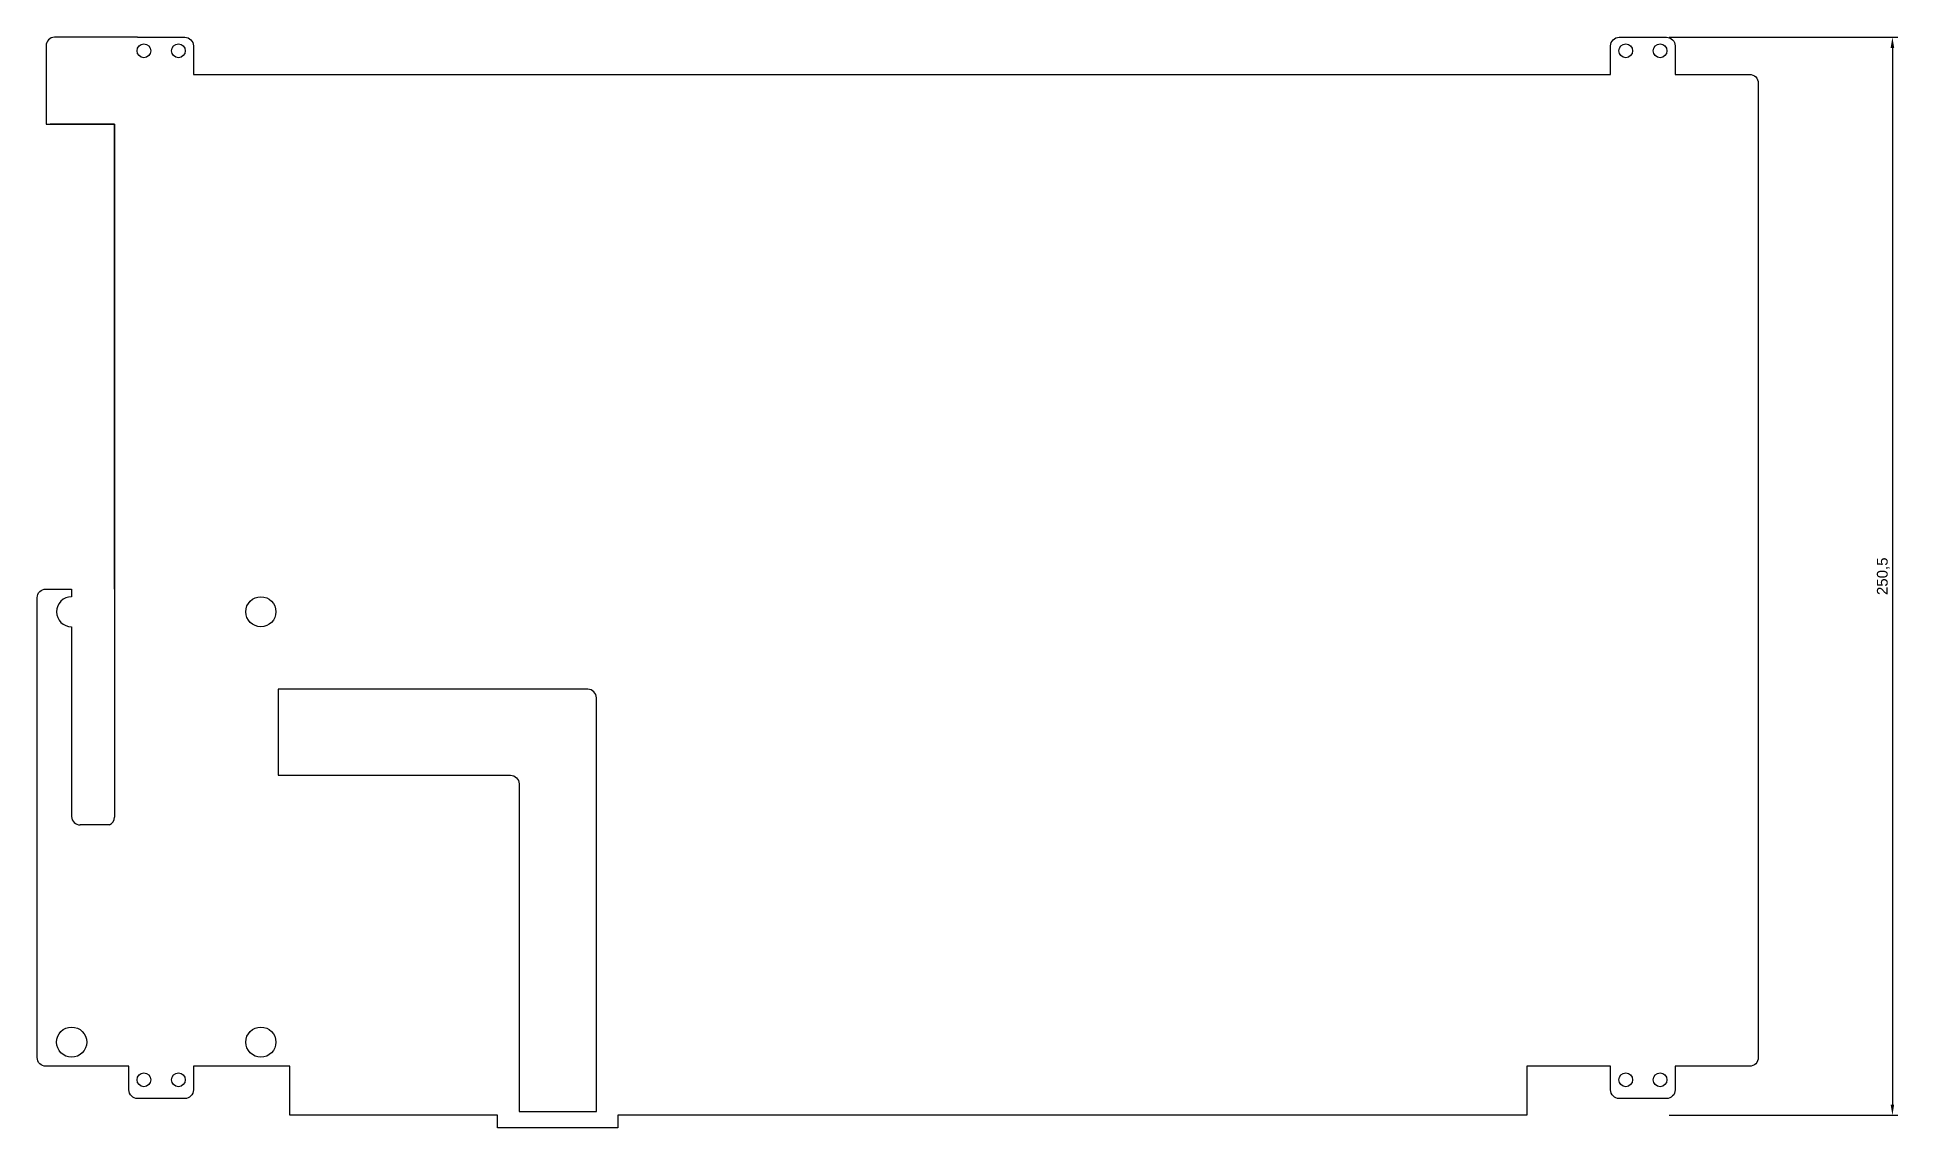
# Model space of a CAD drawing. Header units: millimetres. Extents: x -1635 to 5442, y -1125 to 1353.
# Drawn here: x 2121.8 to 2554.4, y 294.6 to 548 of the extents above; entities that cross this region are included whole.
import ezdxf

# ---------------------------------------------------------------- set-up
doc = ezdxf.new("R2010")
doc.units = ezdxf.units.MM
doc.styles.get("Standard").update_dxf_attribs({"font": 'arial.ttf'})
doc.dimstyles.new('ISO-25', dxfattribs={"dimtxt": 2.5, "dimasz": 2.5, "dimexe": 1.25, "dimexo": 0.625, "dimtad": 1, "dimtxsty": 'Standard', "dimcen": 2.5, "dimadec": 0, "dimazin": 0, "dimtfac": 1, "dimtmove": 0, "dimatfit": 3, "dimfxl": 1, "dimarcsym": 0})

msp = doc.modelspace()

# ---------------------------------------------------------------- blocks, each defined once
blk = doc.blocks.new('*D12')
at = {"color": 0, "lineweight": -2, "transparency": 16777216}
for p, q in [((2501.24, 548), (2554.38, 548)), ((2553.13, 545.5), (2553.13, 300)), ((2501.24, 297.5), (2554.38, 297.5))]:
    blk.add_line(p, q, dxfattribs=at)
at = {"color": 0, "transparency": 16777216}
for points in [[(2552.72, 545.5), (2553.55, 545.5), (2553.13, 548)], [(2552.72, 300), (2553.55, 300), (2553.13, 297.5)]]:
    blk.add_solid(points, dxfattribs=at)
at = {"layer": 'Defpoints', "color": 0, "transparency": 16777216}
for p in [(2500.62, 548), (2500.62, 297.5), (2553.13, 297.5)]:
    blk.add_point(p, dxfattribs=at)
at = {"color": 0, "transparency": 16777216, "insert": (2551.01, 422.75), "char_height": 2.5, "attachment_point": 5, "rotation": 90}
blk.add_mtext('250,5', dxfattribs=at)

# ---------------------------------------------------------------- dimensions: what is measured, and where the dimension line sits
dim = msp.add_linear_dim(base=(2553.132, 297.502), p1=(2500.619, 548.002), p2=(2500.619, 297.502), angle=90, dimstyle='ISO-25')
dim.commit()
dim.dimension.update_dxf_attribs({"geometry": '*D12', "text_midpoint": (2551.005, 422.752)})

# ---------------------------------------------------------------- linework, layer by layer
for p, q in [((2123.85, 546.002), (2123.85, 527.778)), ((2145.119, 548.002), (2125.85, 548.002)), ((2123.85, 527.778), (2139.804, 527.778)), ((2139.804, 527.778), (2124.804, 527.778)), ((2129.804, 419.778), (2129.804, 418.001)), ((2139.804, 419.778), (2139.804, 366.778)), ((2129.804, 411.001), (2129.804, 366.964)), ((2138.627, 364.964), (2131.804, 364.964))]:
    msp.add_line(p, q)
for points in [[(2145.119, 548.002), (2156.119, 548.002, -0.4142136), (2158.119, 546.002), (2158.119, 539.352), (2487.619, 539.352), (2487.619, 546.002, -0.4142136), (2489.619, 548.002), (2500.619, 548.002, -0.4142136), (2502.619, 546.002), (2502.619, 539.352), (2519.934, 539.352, -0.4142136), (2521.934, 537.352), (2521.934, 310.902, -0.4142136), (2519.934, 308.902), (2502.619, 308.902), (2502.619, 303.402, -0.4142136), (2500.619, 301.402), (2489.619, 301.402, -0.4142136), (2487.619, 303.402), (2487.619, 308.902), (2468.104, 308.902), (2468.104, 297.502), (2256.82, 297.502), (2256.82, 294.602), (2228.819, 294.602), (2228.819, 297.502), (2180.504, 297.502), (2180.504, 308.902), (2158.119, 308.902), (2158.119, 303.402, -0.4142136), (2156.119, 301.402), (2145.119, 301.402, -0.4142136), (2143.119, 303.402), (2143.119, 308.902), (2123.804, 308.902, -0.4142136), (2121.804, 310.902), (2121.804, 417.778, -0.4142136), (2123.804, 419.778), (2129.804, 419.778)], [(2138.627, 364.964, 0.2936761), (2139.804, 366.778, 0.2936761)]]:
    msp.add_lwpolyline(points, format="xyb")
msp.add_lwpolyline([(2139.804, 419.778), (2139.804, 527.778)], close=True)
msp.add_lwpolyline([(2251.819, 394.501, 0.4142136), (2249.819, 396.501), (2177.804, 396.501), (2177.804, 376.501), (2231.819, 376.501, -0.4142136), (2233.819, 374.501), (2233.819, 298.409), (2251.819, 298.409)], format="xyb", close=True)
for centre, radius in [((2146.619, 544.852), 1.6), ((2154.619, 544.852), 1.6), ((2491.119, 544.852), 1.6), ((2499.119, 544.852), 1.6), ((2173.804, 414.501), 3.5), ((2129.804, 314.501), 3.5), ((2173.804, 314.501), 3.5), ((2146.619, 305.752), 1.6), ((2154.619, 305.752), 1.6), ((2491.119, 305.752), 1.6), ((2499.119, 305.752), 1.6)]:
    msp.add_circle(centre, radius)
for centre, radius, start, end in [((2125.85, 546.002), 2, 90, 180), ((2129.804, 414.501), 3.5, 90, 270), ((2131.804, 366.964), 2, 180, 270)]:
    msp.add_arc(centre, radius, start, end)

msp.set_redraw_order([(e.dxf.handle, doc.entitydb.next_handle()) for e in msp.query("TEXT MTEXT ATTDEF DIMENSION ARC_DIMENSION")])  # texts and dimensions are drawn at this point

doc.saveas('drawing.dxf')
